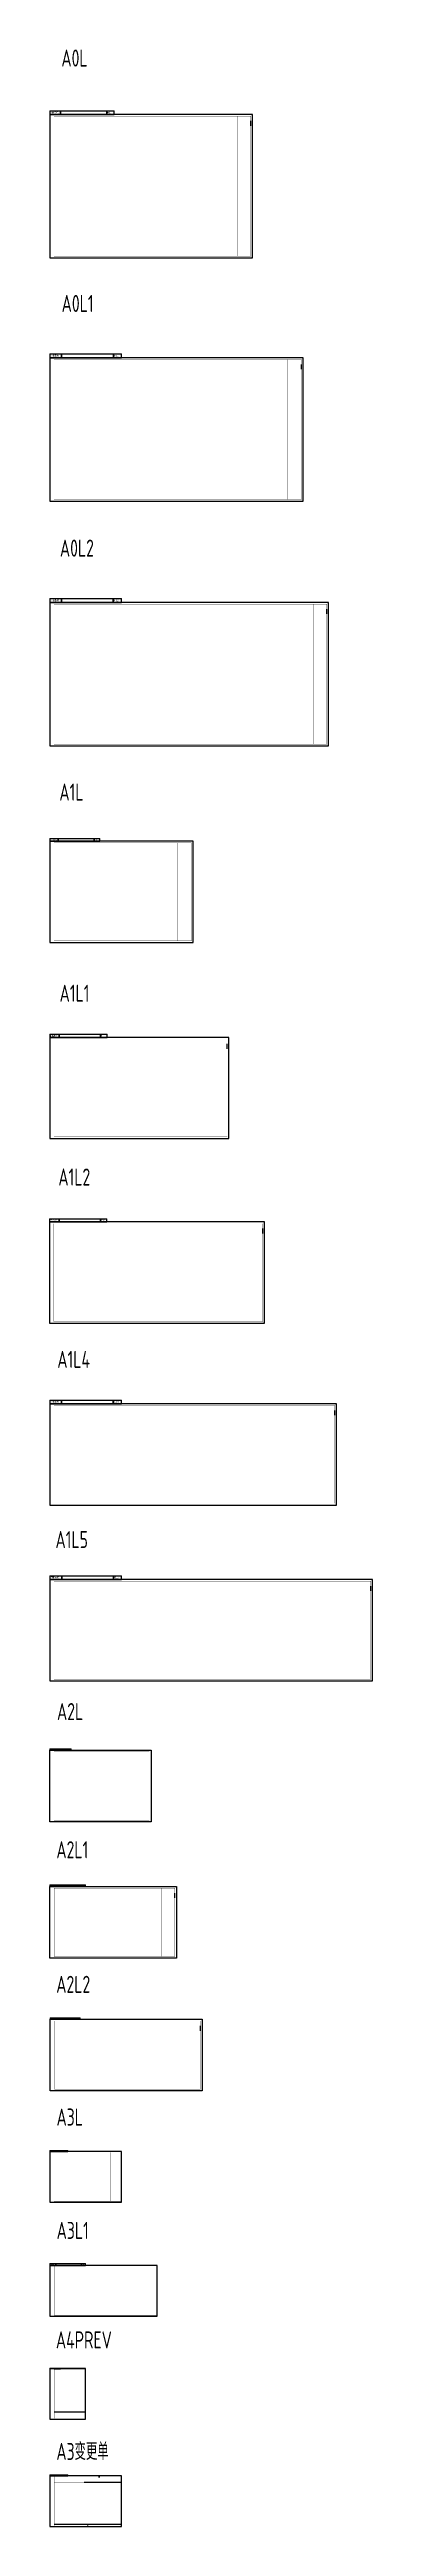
# Model space of a CAD drawing. Extents: x -10019161317 to 520012312, y -3104337261 to 7448155121.
# Drawn here: x 517332159 to 517521500, y 3499236049 to 3500688542 of the extents above; entities that cross this region are included whole.
import ezdxf
from ezdxf.enums import TextEntityAlignment as Align

# ---------------------------------------------------------------- set-up
doc = ezdxf.new("R2010")
doc.units = 0
doc.header["$LTSCALE"] = 1000
doc.header["$MEASUREMENT"] = 0
doc.linetypes.add('DASHED', pattern=[0.75, 0.5, -0.25])
doc.layers.get('0').update_dxf_attribs({"linetype": 'CONTINUOUS'})
for name, color, linetype in [('S_DETL', 7, 'CONTINUOUS'), ('S_DETL_DASH', 9, 'DASHED'), ('S_DETL_DIMS', 83, 'CONTINUOUS'), ('S_DETL_LEVL', 241, 'CONTINUOUS'), ('S_DETL_REIN', 1, 'CONTINUOUS'), ('S_DETL_REIN_PONT', 6, 'CONTINUOUS'), ('S_DETL_TEXT', 161, 'CONTINUOUS'), ('S_DETL_TOPC', 51, 'CONTINUOUS'), ('S_PLAN_TEXT', 7, 'CONTINUOUS'), ('S_TABL', 83, 'CONTINUOUS'), ('z-详图标注', 3, 'CONTINUOUS')]:
    doc.layers.add(name, color=color, linetype=linetype)
doc.layers.add('内框', color=8, linetype='CONTINUOUS', plot=False)
for name, color, linetype, lineweight in [('柱原位标注', 7, 'CONTINUOUS', 18), ('柱截面轮廓', 7, 'CONTINUOUS', 35), ('柱箍筋', 1, 'CONTINUOUS', 25), ('柱纵筋', 1, 'CONTINUOUS', 70), ('柱表文字', 7, 'CONTINUOUS', 18)]:
    doc.layers.add(name, color=color, linetype=linetype, lineweight=lineweight)
doc.styles.add('BW_Dim', font='Tssdeng.shx', dxfattribs={"width": 0.7, "bigfont": 'Tssdchn.shx'})
doc.styles.add('TH-STYLE1', font='Tssdeng.shx', dxfattribs={"width": 0.7, "bigfont": 'Tssdchn.shx'})
doc.styles.add('TH-STYLE2', font='', dxfattribs={"width": 0.8})
doc.styles.add('TH-STYLE3', font='tssdeng.shx', dxfattribs={"width": 0.7, "bigfont": 'tssdchn.shx'})
doc.styles.add('样式 1', font='Tssdeng.shx', dxfattribs={"width": 0.7, "bigfont": 'Tssdchn.shx'})
doc.styles.add('黑体', font='simhei.ttf')
doc.styles.get('TH-STYLE2').set_extended_font_data('STXihei')
doc.dimstyles.new('Cyz_25_100', dxfattribs={"dimtxt": 300, "dimasz": 100, "dimexe": 100, "dimexo": 100, "dimgap": 100, "dimtad": 1, "dimdec": 0, "dimlfac": 0.25, "dimzin": 0, "dimdsep": 46, "dimtxsty": 'BW_Dim', "dimblk": '_bwk', "dimcen": 0, "dimclrt": 7, "dimadec": 0, "dimazin": 0, "dimtfac": 1, "dimtdec": 0, "dimtix": 1, "dimtmove": 2, "dimatfit": 0, "dimfxl": 1, "dimtolj": 1, "dimtzin": 0, "dimarcsym": 0})
doc.dimstyles.new('TSSD_25_25', dxfattribs={"dimscale": 0.25, "dimtxt": 250, "dimasz": 75, "dimexe": 75, "dimexo": 200, "dimgap": 100, "dimtad": 1, "dimdec": 3, "dimdsep": 46, "dimtxsty": 'TH-STYLE1', "dimblk": 'ARCHTICK', "dimcen": -100, "dimdle": 75, "dimclrt": 7, "dimadec": 0, "dimazin": 0, "dimtfac": 1, "dimtdec": 3, "dimtix": 1, "dimtmove": 2, "dimatfit": 3, "dimldrblk": 'ARCHTICK', "dimfxl": 200, "dimtolj": 1, "dimtzin": 0, "dimarcsym": 0})

# ---------------------------------------------------------------- blocks, each defined once
blk = doc.blocks.new('THAPE_A0L_inner')
at = {"layer": '内框'}
for p, q in [((0, 861), (0, 841)), ((0, 861), (378, 861)), ((0, 841), (63, 841)), ((36, 841), (0, 841)), ((108, 841), (36, 841)), ((63, 841), (63, 861)), ((63, 861), (63, 841)), ((63, 841), (335, 841)), ((252, 841), (108, 841)), ((378, 841), (252, 841)), ((335, 841), (335, 861)), ((335, 861), (335, 841)), ((335, 841), (378, 841)), ((378, 841), (378, 861)), ((1179, 774), (1179, 802))]:
    blk.add_line(p, q, dxfattribs=at)
blk.add_lwpolyline([(0, 0), (1189, 0), (1189, 841), (0, 841)], close=True, dxfattribs=at)
at = {"layer": '内框', "const_width": 1.4}
blk.add_lwpolyline([(25, 831), (25, 10), (1179, 10), (1179, 831)], close=True, dxfattribs=at)
at = {"layer": '内框', "const_width": 0.5}
blk.add_lwpolyline([(1099, 831), (1099, 10)], dxfattribs=at)
at = {"layer": '内框', "style": '黑体', "width": 0.8}
for s, p in [('内框名称：', (6, 847)), ('A0L', (339, 847))]:
    blk.add_text(s, height=9, dxfattribs=at).set_placement(p)
blk.add_attdef('内框名称', (66, 847), '', height=9, dxfattribs=at)
blk = doc.blocks.new('THAPE_A0L1_inner')
at = {"layer": '内框'}
for p, q in [((0, 863), (0, 841)), ((0, 863), (420, 863)), ((0, 841), (70, 841)), ((40, 841), (0, 841)), ((120, 841), (40, 841)), ((70, 841), (70, 863)), ((70, 863), (70, 841)), ((70, 841), (373, 841)), ((280, 841), (120, 841)), ((420, 841), (280, 841)), ((373, 841), (373, 863)), ((373, 863), (373, 841)), ((373, 841), (420, 841)), ((420, 841), (420, 863)), ((1476, 774), (1476, 802))]:
    blk.add_line(p, q, dxfattribs=at)
blk.add_lwpolyline([(0, 0), (1486, 0), (1486, 841), (0, 841)], close=True, dxfattribs=at)
at = {"layer": '内框', "const_width": 1.4}
blk.add_lwpolyline([(25, 831), (25, 10), (1476, 10), (1476, 831)], close=True, dxfattribs=at)
at = {"layer": '内框', "const_width": 0.5}
blk.add_lwpolyline([(1396, 831), (1396, 10)], dxfattribs=at)
at = {"layer": '内框', "style": '黑体', "width": 0.8}
for s, p in [('内框名称：', (6, 848)), ('A0L1', (377, 848))]:
    blk.add_text(s, height=10, dxfattribs=at).set_placement(p)
blk.add_attdef('内框名称', (74, 848), '', height=10, dxfattribs=at)
blk = doc.blocks.new('THAPE_A0L2_inner')
at = {"layer": '内框'}
for p, q in [((0, 863), (0, 841)), ((0, 863), (420, 863)), ((0, 841), (70, 841)), ((40, 841), (0, 841)), ((120, 841), (40, 841)), ((70, 841), (70, 863)), ((70, 863), (70, 841)), ((70, 841), (373, 841)), ((280, 841), (120, 841)), ((420, 841), (280, 841)), ((373, 841), (373, 863)), ((373, 863), (373, 841)), ((373, 841), (420, 841)), ((420, 841), (420, 863)), ((1625, 774), (1625, 802))]:
    blk.add_line(p, q, dxfattribs=at)
blk.add_lwpolyline([(0, 0), (1635, 0), (1635, 841), (0, 841)], close=True, dxfattribs=at)
at = {"layer": '内框', "const_width": 1.4}
blk.add_lwpolyline([(25, 831), (25, 10), (1625, 10), (1625, 831)], close=True, dxfattribs=at)
at = {"layer": '内框', "const_width": 0.5}
blk.add_lwpolyline([(1545, 831), (1545, 10)], dxfattribs=at)
at = {"layer": '内框', "style": '黑体', "width": 0.8}
for s, p in [('内框名称：', (6, 848)), ('A0L2', (377, 848))]:
    blk.add_text(s, height=10, dxfattribs=at).set_placement(p)
blk.add_attdef('内框名称', (74, 848), '', height=10, dxfattribs=at)
blk = doc.blocks.new('THAPE_A1L_inner')
at = {"layer": '内框'}
for p, q in [((0, 609), (0, 594)), ((0, 609), (294, 609)), ((0, 594), (49, 594)), ((28, 594), (0, 594)), ((84, 594), (28, 594)), ((49, 594), (49, 609)), ((49, 609), (49, 594)), ((49, 594), (261, 594)), ((196, 594), (84, 594)), ((294, 594), (196, 594)), ((261, 594), (261, 609)), ((261, 609), (261, 594)), ((261, 594), (294, 594)), ((294, 594), (294, 609))]:
    blk.add_line(p, q, dxfattribs=at)
blk.add_lwpolyline([(0, 0), (841, 0), (841, 594), (0, 594)], close=True, dxfattribs=at)
at = {"layer": '内框', "const_width": 1.4}
blk.add_lwpolyline([(25, 584), (25, 10), (831, 10), (831, 584)], close=True, dxfattribs=at)
at = {"layer": '内框', "const_width": 0.5}
blk.add_lwpolyline([(751, 584), (751, 10)], dxfattribs=at)
at = {"layer": '内框', "style": '黑体', "width": 0.8}
for s, p in [('内框名称：', (4, 599)), ('A1L', (264, 599))]:
    blk.add_text(s, height=7, dxfattribs=at).set_placement(p)
blk.add_attdef('内框名称', (52, 599), '', height=7, dxfattribs=at)
blk = doc.blocks.new('THAPE_A1L1_inner')
blk.add_line((1041, 527), (1041, 555))
at = {"layer": '内框'}
for p, q in [((0, 612), (0, 594)), ((0, 612), (336, 612)), ((0, 594), (56, 594)), ((32, 594), (0, 594)), ((96, 594), (32, 594)), ((56, 594), (56, 612)), ((56, 612), (56, 594)), ((56, 594), (298, 594)), ((224, 594), (96, 594)), ((336, 594), (224, 594)), ((298, 594), (298, 612)), ((298, 612), (298, 594)), ((298, 594), (336, 594)), ((336, 594), (336, 612))]:
    blk.add_line(p, q, dxfattribs=at)
blk.add_lwpolyline([(0, 0), (1051, 0), (1051, 594), (0, 594)], close=True, dxfattribs=at)
at = {"layer": '内框', "const_width": 1.4}
blk.add_lwpolyline([(25, 584), (25, 10), (1041, 10), (1041, 584)], close=True, dxfattribs=at)
at = {"layer": '内框', "const_width": 0.5}
blk.add_lwpolyline([(961, 584), (961, 10)], dxfattribs=at)
at = {"layer": '内框', "style": '黑体', "width": 0.8}
for s, p in [('内框名称：', (5, 599)), ('A1L1', (302, 599))]:
    blk.add_text(s, height=8, dxfattribs=at).set_placement(p)
blk.add_attdef('内框名称', (59, 599), '', height=8, dxfattribs=at)
blk = doc.blocks.new('THAPE_A1L2_inner')
blk.add_line((1251, 527), (1251, 555))
at = {"layer": '内框'}
for p, q in [((0, 612), (0, 594)), ((0, 612), (336, 612)), ((0, 594), (56, 594)), ((32, 594), (0, 594)), ((96, 594), (32, 594)), ((56, 594), (56, 612)), ((56, 612), (56, 594)), ((56, 594), (298, 594)), ((224, 594), (96, 594)), ((336, 594), (224, 594)), ((298, 594), (298, 612)), ((298, 612), (298, 594)), ((298, 594), (336, 594)), ((336, 594), (336, 612))]:
    blk.add_line(p, q, dxfattribs=at)
blk.add_lwpolyline([(0, 0), (1261, 0), (1261, 594), (0, 594)], close=True, dxfattribs=at)
at = {"layer": '内框', "const_width": 1.4}
blk.add_lwpolyline([(25, 584), (25, 10), (1251, 10), (1251, 584)], close=True, dxfattribs=at)
at = {"layer": '内框', "const_width": 0.5}
blk.add_lwpolyline([(1171, 584), (1171, 10)], dxfattribs=at)
at = {"layer": '内框', "style": '黑体', "width": 0.8}
for s, p in [('内框名称：', (5, 599)), ('A1L2', (302, 599))]:
    blk.add_text(s, height=8, dxfattribs=at).set_placement(p)
blk.add_attdef('内框名称', (59, 599), '', height=8, dxfattribs=at)
blk = doc.blocks.new('THAPE_A1L4_inner')
blk.add_line((1672, 527), (1672, 555))
at = {"layer": '内框'}
for p, q in [((0, 616), (0, 594)), ((0, 616), (420, 616)), ((0, 594), (70, 594)), ((40, 594), (0, 594)), ((120, 594), (40, 594)), ((70, 594), (70, 616)), ((70, 616), (70, 594)), ((70, 594), (373, 594)), ((280, 594), (120, 594)), ((420, 594), (280, 594)), ((373, 594), (373, 616)), ((373, 616), (373, 594)), ((373, 594), (420, 594)), ((420, 594), (420, 616))]:
    blk.add_line(p, q, dxfattribs=at)
blk.add_lwpolyline([(0, 0), (1682, 0), (1682, 594), (0, 594)], close=True, dxfattribs=at)
at = {"layer": '内框', "const_width": 1.4}
blk.add_lwpolyline([(25, 584), (25, 10), (1672, 10), (1672, 584)], close=True, dxfattribs=at)
at = {"layer": '内框', "const_width": 0.5}
blk.add_lwpolyline([(1592, 584), (1592, 10)], dxfattribs=at)
at = {"layer": '内框', "style": '黑体', "width": 0.8}
for s, p in [('内框名称：', (6, 601)), ('A1L4', (377, 601))]:
    blk.add_text(s, height=10, dxfattribs=at).set_placement(p)
blk.add_attdef('内框名称', (74, 601), '', height=10, dxfattribs=at)
blk = doc.blocks.new('THAPE_A1L5_inner')
blk.add_line((1882, 527), (1882, 555))
at = {"layer": '内框'}
for p, q in [((0, 616), (0, 594)), ((0, 616), (420, 616)), ((0, 594), (70, 594)), ((40, 594), (0, 594)), ((120, 594), (40, 594)), ((70, 594), (70, 616)), ((70, 616), (70, 594)), ((70, 594), (373, 594)), ((280, 594), (120, 594)), ((420, 594), (280, 594)), ((373, 594), (373, 616)), ((373, 616), (373, 594)), ((373, 594), (420, 594)), ((420, 594), (420, 616))]:
    blk.add_line(p, q, dxfattribs=at)
blk.add_lwpolyline([(0, 0), (1892, 0), (1892, 594), (0, 594)], close=True, dxfattribs=at)
at = {"layer": '内框', "const_width": 1.4}
blk.add_lwpolyline([(25, 584), (25, 10), (1882, 10), (1882, 584)], close=True, dxfattribs=at)
at = {"layer": '内框', "const_width": 0.5}
blk.add_lwpolyline([(1802, 584), (1802, 10)], dxfattribs=at)
at = {"layer": '内框', "style": '黑体', "width": 0.8}
for s, p in [('内框名称：', (6, 601)), ('A1L5', (377, 601))]:
    blk.add_text(s, height=10, dxfattribs=at).set_placement(p)
blk.add_attdef('内框名称', (74, 601), '', height=10, dxfattribs=at)
blk = doc.blocks.new('THAPE_A2L_inner')
at = {"layer": '内框'}
for p, q in [((0, 427), (0, 420)), ((0, 427), (126, 427)), ((0, 420), (21, 420)), ((12, 420), (0, 420)), ((36, 420), (12, 420)), ((21, 420), (21, 427)), ((21, 427), (21, 420)), ((21, 420), (112, 420)), ((84, 420), (36, 420)), ((126, 420), (84, 420)), ((112, 420), (112, 427)), ((112, 427), (112, 420)), ((112, 420), (126, 420)), ((126, 420), (126, 427))]:
    blk.add_line(p, q, dxfattribs=at)
blk.add_lwpolyline([(0, 0), (0, 420), (594, 420), (594, 0)], close=True, dxfattribs=at)
at = {"layer": '内框', "const_width": 1.4}
blk.add_lwpolyline([(25, 410), (25, 10), (584, 10), (584, 410)], close=True, dxfattribs=at)
at = {"layer": '内框', "const_width": 0.5}
blk.add_lwpolyline([(504, 410), (504, 10)], dxfattribs=at)
at = {"layer": '内框', "style": '黑体', "width": 0.8}
for s, p in [('内框名称：', (2, 422)), ('A2L', (113, 422))]:
    blk.add_text(s, height=3, dxfattribs=at).set_placement(p)
blk.add_attdef('内框名称', (22, 422), '', height=3, dxfattribs=at)
blk = doc.blocks.new('THAPE_A2L1_inner')
blk.add_line((733, 353), (733, 381))
at = {"layer": '内框'}
for p, q in [((0, 431), (0, 420)), ((0, 431), (210, 431)), ((0, 420), (35, 420)), ((20, 420), (0, 420)), ((60, 420), (20, 420)), ((35, 420), (35, 431)), ((35, 431), (35, 420)), ((35, 420), (186, 420)), ((140, 420), (60, 420)), ((210, 420), (140, 420)), ((186, 420), (186, 431)), ((186, 431), (186, 420)), ((186, 420), (210, 420)), ((210, 420), (210, 431))]:
    blk.add_line(p, q, dxfattribs=at)
blk.add_lwpolyline([(0, 0), (0, 420), (743, 420), (743, 0)], close=True, dxfattribs=at)
at = {"layer": '内框', "const_width": 1.4}
blk.add_lwpolyline([(25, 410), (25, 10), (733, 10), (733, 410)], close=True, dxfattribs=at)
at = {"layer": '内框', "const_width": 0.5}
blk.add_lwpolyline([(653, 410), (653, 10)], dxfattribs=at)
at = {"layer": '内框', "style": '黑体', "width": 0.8}
for s, p in [('内框名称：', (3, 423)), ('A2L1', (188, 423))]:
    blk.add_text(s, height=5, dxfattribs=at).set_placement(p)
blk.add_attdef('内框名称', (37, 423), '', height=5, dxfattribs=at)
blk = doc.blocks.new('THAPE_A2L2_inner')
blk.add_line((881, 353), (881, 381))
at = {"layer": '内框'}
for p, q in [((0, 429), (0, 420)), ((0, 429), (176, 429)), ((0, 420), (29, 420)), ((17, 420), (0, 420)), ((50, 420), (17, 420)), ((29, 420), (29, 429)), ((29, 429), (29, 420)), ((29, 420), (157, 420)), ((118, 420), (50, 420)), ((176, 420), (118, 420)), ((157, 420), (157, 429)), ((157, 429), (157, 420)), ((157, 420), (176, 420)), ((176, 420), (176, 429))]:
    blk.add_line(p, q, dxfattribs=at)
blk.add_lwpolyline([(0, 0), (0, 420), (891, 420), (891, 0)], close=True, dxfattribs=at)
at = {"layer": '内框', "const_width": 1.4}
blk.add_lwpolyline([(25, 410), (25, 10), (881, 10), (881, 410)], close=True, dxfattribs=at)
at = {"layer": '内框', "const_width": 0.5}
blk.add_lwpolyline([(801, 410), (801, 10)], dxfattribs=at)
at = {"layer": '内框', "style": '黑体', "width": 0.8}
for s, p in [('内框名称：', (3, 423)), ('A2L2', (158, 423))]:
    blk.add_text(s, height=4.2, dxfattribs=at).set_placement(p)
blk.add_attdef('内框名称', (31, 423), '', height=4.2, dxfattribs=at)
blk = doc.blocks.new('THAPE_A3L_inner')
at = {"layer": '内框'}
for p, q in [((0, 302), (0, 297)), ((0, 302), (105, 302)), ((0, 297), (18, 297)), ((10, 297), (0, 297)), ((30, 297), (10, 297)), ((18, 297), (18, 302)), ((18, 302), (18, 297)), ((18, 297), (93, 297)), ((70, 297), (30, 297)), ((105, 297), (70, 297)), ((93, 297), (93, 302)), ((93, 302), (93, 297)), ((93, 297), (105, 297)), ((105, 297), (105, 302))]:
    blk.add_line(p, q, dxfattribs=at)
blk.add_lwpolyline([(0, 0), (420, 0), (420, 297), (0, 297)], close=True, dxfattribs=at)
at = {"layer": '内框', "const_width": 1}
blk.add_lwpolyline([(25, 5), (415, 5), (415, 292), (25, 292)], close=True, dxfattribs=at)
at = {"layer": '内框', "const_width": 0.5}
blk.add_lwpolyline([(358, 292), (358, 5)], dxfattribs=at)
at = {"layer": '内框', "style": '黑体', "width": 0.8}
for s, p in [('内框名称：', (2, 299)), ('A3L', (94, 299))]:
    blk.add_text(s, height=2.5, dxfattribs=at).set_placement(p)
blk.add_attdef('内框名称', (18, 299), '', height=2.5, dxfattribs=at)
blk = doc.blocks.new('THAPE_A3L1_inner')
at = {"layer": '内框'}
for p, q in [((0, 308), (0, 297)), ((0, 308), (210, 308)), ((0, 297), (35, 297)), ((20, 297), (0, 297)), ((60, 297), (20, 297)), ((35, 297), (35, 308)), ((35, 308), (35, 297)), ((35, 297), (186, 297)), ((140, 297), (60, 297)), ((210, 297), (140, 297)), ((186, 297), (186, 308)), ((186, 308), (186, 297)), ((186, 297), (210, 297)), ((210, 297), (210, 308))]:
    blk.add_line(p, q, dxfattribs=at)
blk.add_lwpolyline([(0, 0), (630, 0), (630, 297), (0, 297)], close=True, dxfattribs=at)
at = {"layer": '内框', "const_width": 1}
blk.add_lwpolyline([(25, 5), (625, 5), (625, 292), (25, 292)], close=True, dxfattribs=at)
at = {"layer": '内框', "const_width": 0.5}
blk.add_lwpolyline([(568, 292), (568, 5)], dxfattribs=at)
at = {"layer": '内框', "style": '黑体', "width": 0.8}
for s, p in [('内框名称：', (3, 300)), ('A3L1', (188, 300))]:
    blk.add_text(s, height=5, dxfattribs=at).set_placement(p)
blk.add_attdef('内框名称', (37, 300), '', height=5, dxfattribs=at)
blk = doc.blocks.new('THAPE_A4PREV_inner')
at = {"layer": '内框'}
for p, q in [((0, 300), (0, 297)), ((0, 300), (63, 300)), ((0, 297), (10, 297)), ((6, 297), (0, 297)), ((18, 297), (6, 297)), ((10, 297), (10, 300)), ((10, 300), (10, 297)), ((10, 297), (56, 297)), ((42, 297), (18, 297)), ((63, 297), (42, 297)), ((56, 297), (56, 300)), ((56, 300), (56, 297)), ((56, 297), (63, 297)), ((63, 297), (63, 300)), ((25, 44), (205, 44))]:
    blk.add_line(p, q, dxfattribs=at)
blk.add_lwpolyline([(0, 0), (210, 0), (210, 297), (0, 297)], close=True, dxfattribs=at)
for points, const_width in [([(25, 5), (205, 5), (205, 292), (25, 292)], 1), ([(25, 292), (25, 260), (205, 260), (205, 292)], 0.7)]:
    blk.add_lwpolyline(points, close=True, dxfattribs=dict(at, const_width=const_width))
at = {"layer": '内框', "style": '黑体', "width": 0.8}
for s, p in [('内框名称：', (1, 298)), ('A4PREV', (57, 298))]:
    blk.add_text(s, height=1.5, dxfattribs=at).set_placement(p)
blk.add_attdef('内框名称', (11, 298), '', height=1.5, dxfattribs=at)
blk = doc.blocks.new('THAPE_A3变更单_inner')
at = {"layer": '内框'}
for p, q in [((0, 30250), (0, 29700)), ((0, 30250), (10650, 30250)), ((0, 29700), (1750, 29700)), ((1000, 29700), (0, 29700)), ((3000, 29700), (1000, 29700)), ((1750, 29700), (1750, 30250)), ((1750, 30250), (1750, 29700)), ((1750, 29700), (9317, 29700)), ((7000, 29700), (3000, 29700)), ((10500, 29700), (7000, 29700)), ((9317, 29700), (9316, 30250)), ((9316, 30250), (9317, 29700)), ((9317, 29700), (10500, 29700)), ((10650, 29700), (10650, 30250)), ((28450, 29200), (29250, 29200)), ((20200, 26000), (41500, 26000)), ((2500, 1300), (41500, 1300)), ((22000, 1300), (22000, 500))]:
    blk.add_line(p, q, dxfattribs=at)
blk.add_lwpolyline([(0, 0), (42000, 0), (42000, 29700), (0, 29700)], close=True, dxfattribs=at)
for points, const_width in [([(2500, 500), (41500, 500), (41500, 29200), (2500, 29200)], 100), ([(2500, 29200), (2500, 26000), (41500, 26000), (41500, 29200)], 70)]:
    blk.add_lwpolyline(points, close=True, dxfattribs=dict(at, const_width=const_width))
at = {"layer": '内框', "style": '黑体', "width": 0.8}
for s, p in [('内框名称：', (158, 29866)), ('A3变更单', (9425, 29866))]:
    blk.add_text(s, height=250, dxfattribs=at).set_placement(p)
blk.add_attdef('内框名称', (1840, 29866), '', height=250, dxfattribs=at)
blk = doc.blocks.new('_bwk')
blk.add_line((-1, 0), (0, 0))
at = {"const_width": 0.5}
blk.add_lwpolyline([(-0.7, -0.7), (0.7, 0.7)], dxfattribs=at)
blk = doc.blocks.new('*D154')
at = {"layer": 'z-详图标注', "color": 0, "lineweight": -2, "transparency": 16777216}
for p, q in [((518559602, 3500077822), (518559850, 3500077575)), ((518559850, 3500077717), (518560555, 3500078426)), ((518560448, 3500078673), (518560696, 3500078426))]:
    blk.add_line(p, q, dxfattribs=at)
at = {"layer": 'z-详图标注', "color": 0, "lineweight": -2, "transparency": 16777216, "xscale": 100, "yscale": 100, "zscale": 100}
for p, rotation in [((518559779, 3500077646), 225.1572922296674), ((518560625, 3500078497), 45.15729222966737)]:
    blk.add_blockref('_bwk', p, dxfattribs=dict(at, rotation=rotation))
at = {"layer": 'z-详图标注', "color": 7, "transparency": 16777216, "insert": (518560131, 3500078142), "char_height": 300, "attachment_point": 8, "rotation": 45.157292, "style": 'BW_Dim'}
blk.add_mtext('\\A1;300', dxfattribs=at)
blk = doc.blocks.new('*D155')
at = {"layer": 'z-详图标注', "color": 0, "lineweight": -2, "transparency": 16777216}
for p, q in [((518559455, 3500079802), (518560076, 3500080426)), ((518560786, 3500079580), (518560077, 3500080285)), ((518560306, 3500078956), (518560927, 3500079580))]:
    blk.add_line(p, q, dxfattribs=at)
at = {"layer": 'z-详图标注', "color": 0, "lineweight": -2, "transparency": 16777216, "xscale": 100, "yscale": 100, "zscale": 100}
for p, rotation in [((518560006, 3500080355), 135.1572881540478), ((518560857, 3500079509), 315.1572881540478)]:
    blk.add_blockref('_bwk', p, dxfattribs=dict(at, rotation=rotation))
at = {"layer": 'z-详图标注', "color": 7, "transparency": 16777216, "insert": (518560607, 3500080110), "char_height": 300, "attachment_point": 5, "rotation": 315.157288, "style": 'BW_Dim'}
blk.add_mtext('\\A1;300', dxfattribs=at)
blk = doc.blocks.new('_ArchTick')
at = {"color": 0, "const_width": 0.25}
blk.add_lwpolyline([(-1, -1), (1, 1)], dxfattribs=at)
blk = doc.blocks.new('*D166')
at = {"layer": 'S_DETL_DIMS', "color": 0, "lineweight": -2, "transparency": 16777216}
for p, q in [((518883376, 3499813165), (518884108, 3499813901)), ((518883460, 3499813108), (518883376, 3499813191)), ((518884874, 3499813112), (518884081, 3499813900))]:
    blk.add_line(p, q, dxfattribs=at)
at = {"layer": 'S_DETL_DIMS', "color": 0, "lineweight": -2, "transparency": 16777216, "xscale": 18.75, "yscale": 18.75, "zscale": 18.75}
for p, rotation in [((518883389, 3499813178), 225.1572953919617), ((518884094, 3499813887), 45.15729539196171)]:
    blk.add_blockref('_ArchTick', p, dxfattribs=dict(at, rotation=rotation))
at = {"layer": 'S_DETL_DIMS', "color": 7, "transparency": 16777216, "insert": (518883702, 3499813572), "char_height": 62.5, "attachment_point": 5, "rotation": 45.1573, "style": 'TH-STYLE1'}
blk.add_mtext('\\A1;反向竖向加腋水平段 L1', dxfattribs=at)
blk = doc.blocks.new('*D167')
at = {"layer": 'S_DETL_DIMS', "color": 0, "lineweight": -2, "transparency": 16777216}
for p, q in [((518883531, 3499813108), (518884320, 3499813901)), ((518885029, 3499813169), (518884293, 3499813901)), ((518884945, 3499813112), (518885029, 3499813196))]:
    blk.add_line(p, q, dxfattribs=at)
at = {"layer": 'S_DETL_DIMS', "color": 0, "lineweight": -2, "transparency": 16777216, "xscale": 18.75, "yscale": 18.75, "zscale": 18.75}
for p, rotation in [((518884307, 3499813888), 135.1572881541092), ((518885016, 3499813183), 315.1572881541091)]:
    blk.add_blockref('_ArchTick', p, dxfattribs=dict(at, rotation=rotation))
at = {"layer": 'S_DETL_DIMS', "color": 7, "transparency": 16777216, "insert": (518884701, 3499813575), "char_height": 62.5, "attachment_point": 5, "rotation": 315.15729, "style": 'TH-STYLE1'}
blk.add_mtext('\\A1;△h', dxfattribs=at)
blk = doc.blocks.new('*D168')
at = {"layer": 'S_DETL_DIMS', "color": 0, "lineweight": -2, "transparency": 16777216}
for p, q in [((518885721, 3499813892), (518885805, 3499813976)), ((518886301, 3499813456), (518885778, 3499813976)), ((518886217, 3499813398), (518886301, 3499813482))]:
    blk.add_line(p, q, dxfattribs=at)
at = {"layer": 'S_DETL_DIMS', "color": 0, "lineweight": -2, "transparency": 16777216, "xscale": 18.75, "yscale": 18.75, "zscale": 18.75}
for p, rotation in [((518885791, 3499813963), 135.1572881541092), ((518886288, 3499813469), 315.1572881541091)]:
    blk.add_blockref('_ArchTick', p, dxfattribs=dict(at, rotation=rotation))
at = {"layer": 'S_DETL_DIMS', "color": 7, "transparency": 16777216, "insert": (518886079, 3499813756), "char_height": 62.5, "attachment_point": 5, "rotation": 315.15729, "style": 'TH-STYLE1'}
blk.add_mtext('\\A1;h{\\H0.7x;\\S^ b2;}', dxfattribs=at)
blk = doc.blocks.new('*D169')
at = {"layer": 'S_DETL_DIMS', "color": 0, "lineweight": -2, "transparency": 16777216}
for p, q in [((518882882, 3499812951), (518883261, 3499813333)), ((518882966, 3499812894), (518882882, 3499812978)), ((518883318, 3499813249), (518883234, 3499813332))]:
    blk.add_line(p, q, dxfattribs=at)
at = {"layer": 'S_DETL_DIMS', "color": 0, "lineweight": -2, "transparency": 16777216, "xscale": 18.75, "yscale": 18.75, "zscale": 18.75}
for p, rotation in [((518882895, 3499812965), 225.1572953919617), ((518883248, 3499813319), 45.15729539196171)]:
    blk.add_blockref('_ArchTick', p, dxfattribs=dict(at, rotation=rotation))
at = {"layer": 'S_DETL_DIMS', "color": 7, "transparency": 16777216, "insert": (518883031, 3499813182), "char_height": 62.5, "attachment_point": 5, "rotation": 45.1573, "style": 'TH-STYLE1'}
blk.add_mtext('\\A1;柱宽、墙宽、梁宽', dxfattribs=at)
blk = doc.blocks.new('*D170')
at = {"layer": 'S_DETL_DIMS', "color": 0, "lineweight": -2, "transparency": 16777216}
for p, q in [((518883389, 3499813249), (518883473, 3499813333)), ((518883460, 3499813320), (518883446, 3499813333)), ((518883601, 3499813179), (518883460, 3499813320)), ((518883531, 3499813108), (518883615, 3499813192)), ((518883601, 3499813179), (518883615, 3499813166))]:
    blk.add_line(p, q, dxfattribs=at)
at = {"layer": 'S_DETL_DIMS', "color": 0, "lineweight": -2, "transparency": 16777216, "xscale": 18.75, "yscale": 18.75, "zscale": 18.75}
for p, rotation in [((518883460, 3499813320), 315.1572881541091), ((518883601, 3499813179), 135.1572881541092)]:
    blk.add_blockref('_ArchTick', p, dxfattribs=dict(at, rotation=rotation))
at = {"layer": 'S_DETL_DIMS', "color": 7, "transparency": 16777216, "insert": (518883570, 3499813289), "char_height": 62.5, "attachment_point": 5, "rotation": 315.15729, "style": 'TH-STYLE1'}
blk.add_mtext('\\A1;顶板厚度', dxfattribs=at)
blk = doc.blocks.new('*D171')
at = {"layer": 'S_DETL_DIMS', "color": 0, "lineweight": -2, "transparency": 16777216}
for p, q in [((518882543, 3499812398), (518882459, 3499812314)), ((518882982, 3499811820), (518882459, 3499812340)), ((518883039, 3499811904), (518882956, 3499811820))]:
    blk.add_line(p, q, dxfattribs=at)
at = {"layer": 'S_DETL_DIMS', "color": 0, "lineweight": -2, "transparency": 16777216, "xscale": 18.75, "yscale": 18.75, "zscale": 18.75}
for p, rotation in [((518882472, 3499812327), 135.1572881541092), ((518882969, 3499811834), 315.1572881541091)]:
    blk.add_blockref('_ArchTick', p, dxfattribs=dict(at, rotation=rotation))
at = {"layer": 'S_DETL_DIMS', "color": 7, "transparency": 16777216, "insert": (518882760, 3499812120), "char_height": 62.5, "attachment_point": 5, "rotation": 315.15729, "style": 'TH-STYLE1'}
blk.add_mtext('\\A1;h{\\H0.7x;\\S^ b1;}', dxfattribs=at)
blk = doc.blocks.new('A$C362C3E15')
at = {"layer": 'S_TABL'}
for p, q in [((-638.4, 12896.1), (-638.4, 1321.3)), ((-638.4, 12896.1), (4732.4, 12896.1)), ((-638.4, 12896.1), (4732.4, 12896.1)), ((-638.4, 5941.3), (4732.4, 5941.3)), ((-638.4, 5941.3), (4732.4, 5941.3)), ((-638.4, 4786.3), (4732.4, 4786.3)), ((-638.4, 4786.3), (4732.4, 4786.3)), ((-638.4, 3631.3), (4732.4, 3631.3)), ((-638.4, 3631.3), (4732.4, 3631.3)), ((-638.4, 2476.3), (4732.4, 2476.3)), ((-638.4, 2476.3), (4732.4, 2476.3)), ((-638.4, 1321.3), (4732.4, 1321.3)), ((-638.4, 1321.3), (4732.4, 1321.3)), ((4732.4, 12896.1), (4732.4, 1321.3)), ((4732.4, 12896.1), (4732.4, 1321.3))]:
    blk.add_line(p, q, dxfattribs=at)
at = {"layer": '柱截面轮廓', "lineweight": 35, "elevation": -29734.1}
blk.add_lwpolyline([(2896.7, 9673.7), (1696.7, 9673.7), (1696.7, 8473.7), (2896.7, 8473.7)], close=True, dxfattribs=at)
at = {"layer": '柱箍筋', "lineweight": 25}
for points, const_width, elevation in [([(2027.5, 9454.3), (1901, 9580.9, 0.198912367), (1877.6, 9590.5), (1812.9, 9590.5, 0.414213568), (1779.9, 9557.5), (1779.9, 8589.9, 0.414213568), (1812.9, 8556.9), (2780.5, 8556.9, 0.414213568), (2813.5, 8589.9), (2813.5, 9557.5, 0.414213568), (2780.5, 9590.5), (1812.9, 9590.5, 0.414213568), (1779.9, 9557.5), (1779.9, 9492.8, 0.198912367), (1789.5, 9469.4), (1916.1, 9342.9)], 32, -29734.1), ([(1902.7, 8891.2), (1789.5, 9004.4, -0.131362036), (1779.9, 9041.4), (1779.9, 9106.1, -0.414213568), (1812.9, 9139.1), (2780.5, 9139.1, -0.414213568), (2813.5, 9106.1), (2813.5, 9041.4, -0.131362036), (2803.8, 9004.4), (2690.7, 8891.2)], 32, -29734.1), ([(2479.2, 8679.8), (2366.1, 8566.6, -0.131362036), (2329.1, 8556.9), (2264.3, 8556.9, -0.414213568), (2231.3, 8589.9), (2231.3, 9557.5, -0.414213568), (2264.3, 9590.5), (2329.1, 9590.5, -0.131362036), (2366.1, 9580.9), (2479.2, 9467.7)], 32, -29734.1), ([(3332.7, 12053), (3269.4, 12116.2, 0.198912367), (3257.7, 12121.1), (3225.3, 12121.1, 0.414213568), (3208.8, 12104.6), (3208.8, 11062.2, 0.414213568), (3225.3, 11045.7), (4164.5, 11045.7, 0.414213568), (4181, 11062.2), (4181, 12104.6, 0.414213568), (4164.5, 12121.1), (3225.3, 12121.1, 0.414213568), (3208.8, 12104.6), (3208.8, 12072.2, 0.198912367), (3213.7, 12060.5), (3276.9, 11997.3)], 16, -14867.1)]:
    blk.add_lwpolyline(points, format="xyb", dxfattribs=dict(at, const_width=const_width, elevation=elevation))
at = {"layer": '柱箍筋', "lineweight": 25, "const_width": 16}
for points in [[(3521.3, 11640.4), (3464.8, 11697, -0.131362036), (3459.9, 11715.5), (3459.9, 11747.9, -0.414213568), (3476.4, 11764.4), (4442.3, 11764.4, -0.414213568), (4458.8, 11747.9), (4458.8, 11715.5, -0.131362036), (4454, 11697), (4397.4, 11640.4)], [(3763.5, 10717.1), (3706.9, 10660.6, -0.131362036), (3688.4, 10655.7), (3656, 10655.7, -0.414213568), (3639.5, 10672.2), (3639.5, 11564.1, -0.414213568), (3656, 11580.6), (3688.4, 11580.6, -0.131362036), (3706.9, 11575.8), (3763.5, 11519.2)]]:
    blk.add_lwpolyline(points, format="xyb", dxfattribs=at)
at = {"layer": '柱纵筋', "lineweight": 70, "const_width": 50, "elevation": -29734.1}
for points in [[(1883.7, 9511.7, 1), (1833.7, 9511.7, 1)], [(1883.7, 9060.3, 1), (1833.7, 9060.3, 1)], [(1883.7, 8635.7, 1), (1833.7, 8635.7, 1)], [(2335.1, 9511.7, 1), (2285.1, 9511.7, 1)], [(2335.1, 8635.7, 1), (2285.1, 8635.7, 1)], [(2759.7, 9511.7, 1), (2709.7, 9511.7, 1)], [(2759.7, 9060.3, 1), (2709.7, 9060.3, 1)], [(2759.7, 8635.7, 1), (2709.7, 8635.7, 1)]]:
    blk.add_lwpolyline(points, format="xyb", close=True, dxfattribs=at)
at = {"layer": '柱原位标注', "linetype": 'Continuous', "style": '样式 1', "width": 0.7}
blk.add_text('1\x8416', height=250, rotation=90, dxfattribs=at).set_placement((1676.7, 9050.2, -29734.1), align=Align.BOTTOM_CENTER)
blk.add_text('1\x8416', height=250, dxfattribs=at).set_placement((2223.7, 9693.7, -29734.1), align=Align.BOTTOM_CENTER)
at = {"layer": '柱表文字', "linetype": 'Continuous', "style": 'TH-STYLE3', "width": 0.7}
for s, p in [('KZ1（适用于未注明的小屋面的立柱）', (2241.8, 5189.4, -26334.6)), ('4\x8418(角筋)+4%%13216', (2462.8, 2976.8, -18957.7)), ('\x848@100', (2241.8, 1676.7, -15421.4)), ('详平面', (2338.3, 3940, -22903.1))]:
    blk.add_text(s, height=300, dxfattribs=at).set_placement(p, align=Align.MIDDLE_CENTER)
at = {"layer": 'z-详图标注'}
dim = blk.add_linear_dim(base=(3777.7, 9673.7), p1=(2896.7, 8473.7), p2=(2896.7, 9673.7), angle=90, dimstyle='Cyz_25_100', dxfattribs=at)
dim.commit()
dim.dimension.update_dxf_attribs({"geometry": '*D155', "text_midpoint": (4027.7, 9073.7), "insert": (-2847381077, -2100434675.4)})
dim = blk.add_aligned_dim(p1=(1696.7, 8273.7, -29734.1), p2=(2896.7, 8273.7, -29734.1), distance=-350, dimstyle='Cyz_25_100', dxfattribs=at)
dim.commit()
dim.dimension.update_dxf_attribs({"geometry": '*D154', "text_midpoint": (2296.7, 8173.7, -29734.1), "insert": (-2847381077, -2100434675.4)})
blk = doc.blocks.new('rer44')
at = {"layer": 'S_DETL_REIN_PONT'}
h = blk.add_hatch(color=256, dxfattribs=at)
h.dxf.hatch_style = 1
h.paths.add_polyline_path([(6450.0872, -24255.3417, 1), (6470.0872, -24255.3417, 1)])
h = blk.add_hatch(color=256, dxfattribs=at)
h.dxf.hatch_style = 1
h.paths.add_polyline_path([(6591.5085, -24396.7631, 1), (6611.5085, -24396.7631, 1)])
h = blk.add_hatch(color=256, dxfattribs=at)
h.dxf.hatch_style = 1
h.paths.add_polyline_path([(6732.9299, -24538.1845, 1), (6752.9299, -24538.1845, 1)])
h = blk.add_hatch(color=256, dxfattribs=at)
h.dxf.hatch_style = 1
h.paths.add_polyline_path([(6874.3512, -24679.6058, 1), (6894.3512, -24679.6058, 1)])
at = {"layer": 'S_DETL'}
for points in [[(5054.5415, -24636.1565), (5054.5415, -24262.1565), (5098.5415, -24248.1565), (5010.5415, -24224.1565), (5054.5415, -24210.1565), (5054.5415, -23636.1565)], [(5054.5415, -23686.1565), (5654.5415, -23686.1565)], [(5054.5415, -23886.1565), (5654.5415, -23886.1565)], [(5054.5415, -24386.1565), (5654.5415, -24386.1565)], [(6154.5415, -23886.1565), (7154.5415, -24886.1565)], [(6154.5415, -24886.1565), (8254.5415, -24886.1565)], [(6154.5415, -25086.1565), (8254.5415, -25086.1565)], [(7154.5415, -24886.1565), (8254.5415, -24886.1565)], [(8254.5415, -25636.1565), (8254.5415, -25262.1565), (8298.5415, -25248.1565), (8210.5415, -25224.1565), (8254.5415, -25210.1565), (8254.5415, -24836.1565)], [(8254.5415, -25586.1565), (6154.5415, -25586.1565)]]:
    blk.add_lwpolyline(points, dxfattribs=at)
blk.add_lwpolyline([(6154.5415, -23686.1565), (5654.5415, -23686.1565), (5654.5415, -25886.1565), (6154.5415, -25886.1565)], close=True, dxfattribs=at)
at = {"layer": 'S_DETL_DASH', "ltscale": 0.5}
for points in [[(6154.5415, -23686.1565), (5654.5415, -25886.1565)], [(6154.5415, -25886.1565), (5654.5415, -23686.1565)]]:
    blk.add_lwpolyline(points, dxfattribs=at)
at = {"layer": 'S_DETL_LEVL'}
for points in [[(5354.5415, -23636.1565), (5654.5415, -23636.1565), (5604.5415, -23686.1565), (5654.5415, -23686.1565), (5554.5415, -23686.1565), (5604.5415, -23686.1565), (5554.5415, -23636.1565)], [(7754.5415, -24836.1565), (7454.5415, -24836.1565), (7504.5415, -24886.1565), (7454.5415, -24886.1565), (7554.5415, -24886.1565), (7504.5415, -24886.1565), (7554.5415, -24836.1565)]]:
    blk.add_lwpolyline(points, dxfattribs=at)
at = {"layer": 'S_DETL_REIN', "const_width": 10}
blk.add_lwpolyline([(7482.1151, -25056.1565), (7282.1151, -25056.1565), (5942.1151, -23716.1565), (5720.0253, -23716.1565)], dxfattribs=at)
at = {"layer": 'S_DETL_REIN_PONT'}
for centre in [(6460.0872, -24255.3417), (6601.5085, -24396.7631), (6742.9299, -24538.1845), (6884.3512, -24679.6058)]:
    blk.add_circle(centre, 10, dxfattribs=at)
at = {"layer": 'S_DETL_TEXT'}
for points in [[(6460.0872, -24255.3417, 0, 10, 0), (6485.0872, -24212.0405, 0, 0, 0), (6517.8222, -24155.3417, 0, 0, 0), (6535.0872, -24155.3417, 0, 0, 0), (6685.0872, -24155.3417, 0, 0, 0)], [(6533.9985, -24308.0399, 0, 10, 0), (6558.9985, -24264.7386, 0, 0, 0), (6622.1588, -24155.3417, 0, 0, 0)], [(5904.5415, -25886.1565, 0, 10, 0), (5917.4825, -25934.4528, 0, 0, 0), (5958.1314, -26086.1565, 0, 0, 0), (5979.5415, -26086.1565, 0, 0, 0), (6379.5415, -26086.1565, 0, 0, 0)]]:
    blk.add_lwpolyline(points, format="xyseb", dxfattribs=at)
at = {"layer": 'S_DETL_TOPC', "const_width": 20}
blk.add_lwpolyline([(5004.3861, -26645.5601), (8227.5594, -26645.5601)], dxfattribs=at)
at = {"layer": 'S_DETL_LEVL', "style": 'TH-STYLE3', "width": 0.65}
for s, p in [('梁顶标高 1', (5343.5376, -23623.6565)), ('梁顶标高 2', (7517.0415, -24823.6565))]:
    blk.add_text(s, height=75, dxfattribs=at).set_placement(p)
at = {"layer": 'S_DETL_TEXT', "style": 'TH-STYLE3', "width": 0.65}
for s, p in [('≥20d', (5709.2974, -23819.3781)), ('\x8412@150', (6539.2323, -24142.8417)), ('≥20d', (7282.1151, -25039.7271)), ('梁腰筋全部按受扭腰筋锚入两端支座', (5983.1314, -26173.6565)), ('当支承构件为梁时', (5979.5415, -26073.6565))]:
    blk.add_text(s, height=75, dxfattribs=at).set_placement(p, align=Align.BOTTOM_LEFT)
at = {"layer": 'S_DETL_TOPC', "style": 'TH-STYLE2', "width": 0.8}
blk.add_text('地库与塔楼反向竖向加腋板DKJYB构造详图', height=150, dxfattribs=at).set_placement((6615.9728, -26620.5601), align=Align.BOTTOM_CENTER)
at = {"layer": 'S_PLAN_TEXT', "style": 'TH-STYLE3', "width": 0.65}
for s, p in [('注：1、未注明的构造措施参结构总说明、图集《16G101-1》、图集《18G901-1》。', (5004.3861, -26795.5601)), ('2、平面图未注明特殊注明时，L1取Max（1000，△h）。', (5004.3861, -26945.5601))]:
    blk.add_text(s, height=100, dxfattribs=at).set_placement(p)
at = {"layer": 'S_DETL_DIMS'}
for base, p1, p2, text, picture, middle in [((4904.5415, -23686.1565), (5054.5415, -24386.1565), (5054.5415, -23686.1565), 'h{\\H0.7x;\\S^ b1;}', '*D171', (4960.7915, -24036.1565)), ((6304.5415, -23686.1565), (6154.5415, -23886.1565), (6154.5415, -23686.1565), '顶板厚度', '*D170', (6360.7915, -23786.1565)), ((7304.5415, -23886.1566), (7154.5415, -24886.1565), (6154.5415, -23886.1565), '△h', '*D167', (7360.7915, -24386.1566)), ((8404.5415, -24886.1565), (8254.5415, -25586.1565), (8254.5415, -24886.1565), 'h{\\H0.7x;\\S^ b2;}', '*D168', (8460.7915, -25236.1565))]:
    dim = blk.add_linear_dim(base=base, p1=p1, p2=p2, angle=270, text=text, dimstyle='TSSD_25_25', dxfattribs=at)
    dim.commit()
    dim.dimension.update_dxf_attribs({"geometry": picture, "text_midpoint": middle, "insert": (-2847417298.2289, -2100050387.0458)})
for base, p1, p2, text, picture, middle in [((6154.5415, -23536.1565), (5654.5415, -23686.1565), (6154.5415, -23686.1565), '柱宽、墙宽、梁宽', '*D169', (5904.5415, -23479.9065)), ((7154.5415, -23736.1565), (6154.5415, -23886.1565), (7154.5415, -24886.1565), '反向竖向加腋水平段 L1', '*D166', (6654.5415, -23679.9065))]:
    dim = blk.add_linear_dim(base=base, p1=p1, p2=p2, text=text, dimstyle='TSSD_25_25', dxfattribs=at)
    dim.commit()
    dim.dimension.update_dxf_attribs({"geometry": picture, "text_midpoint": middle, "insert": (-2847417298.2289, -2100050387.0458)})

msp = doc.modelspace()

# ---------------------------------------------------------------- block references
at = {"layer": 'S_DETL', "xscale": 4, "yscale": 4, "zscale": 4, "rotation": 45.15729226594499}
msp.add_blockref('rer44', (518807645.7545, 3499885597.6949), dxfattribs=at)
at = {"layer": 'S_DETL_DIMS', "rotation": 45.15729227768126}
msp.add_blockref('A$C362C3E15', (518801693.2725, 3499814210.6751), dxfattribs=at)
at = {"layer": '内框', "xscale": 100, "yscale": 100, "zscale": 100}
for name, p in [('THAPE_A0L_inner', (517332255.7363, 3500566439.8471)), ('THAPE_A0L1_inner', (517332263.0437, 3500423705.2798)), ('THAPE_A0L2_inner', (517332255.7363, 3500280260.096)), ('THAPE_A1L_inner', (517332279.4905, 3500164919.7169)), ('THAPE_A1L1_inner', (517332283.4999, 3500049888.8605)), ('THAPE_A1L2_inner', (517332159.3111, 3499941642.6821)), ('THAPE_A1L4_inner', (517332255.7363, 3499835017.0559)), ('THAPE_A1L5_inner', (517332299.7783, 3499731976.5352)), ('THAPE_A2L_inner', (517332261.8559, 3499649292.2593)), ('THAPE_A2L1_inner', (517332309.0683, 3499569288.2718)), ('THAPE_A2L2_inner', (517332516.3164, 3499491477.8206)), ('THAPE_A3L_inner', (517332317.0608, 3499426261.0464)), ('THAPE_A3L1_inner', (517332320.4594, 3499359427.6725)), ('THAPE_A4PREV_inner', (517332325.1579, 3499298924.2032))]:
    msp.add_blockref(name, p, dxfattribs=at)
at = {"layer": '内框'}
msp.add_blockref('THAPE_A3变更单_inner', (517332325.0548, 3499236048.6241), dxfattribs=at)

# ---------------------------------------------------------------- texts
at = {"layer": '内框', "char_height": 10000, "attachment_point": 1, "style": 'TH-STYLE1'}
for s, insert, width in [('A0L', (517339090.1702, 3500688542.1532), 30007.30992), ('A0L1', (517339247.7796, 3500544640.4298), 30007.30992), ('A0L2', (517338231.1532, 3500401167.901), 30007.30992), ('A1L', (517337922.5555, 3500258091.1198), 30007.30992), ('A1L1', (517338055.3164, 3500140138.5073), 30007.30992), ('A1L2', (517337314.6473, 3500032371.9106), 30007.30992), ('A1L4', (517336716.1563, 3499925440.9694), 30007.30992), ('A1L5', (517335648.1746, 3499819784.0544), 30007.30992), ('A2L', (517336526.4918, 3499718901.5044), 30007.30992), ('A2L1', (517336156.6449, 3499637873.7074), 30007.30992), ('A2L2', (517336083.5403, 3499558965.8062), 30007.30992), ('A3L', (517336241.3882, 3499481117.4949), 30007.30992), ('A3L1', (517336308.6951, 3499414646.1008), 30007.30992), ('A4PREV', (517335880.2649, 3499350447.0252), 30007.30992), ('A3变更单', (517336153.048, 3499285040.286), 47298.205738)]:
    msp.add_mtext(s, dxfattribs=dict(at, insert=insert, width=width))

doc.saveas('drawing.dxf')
